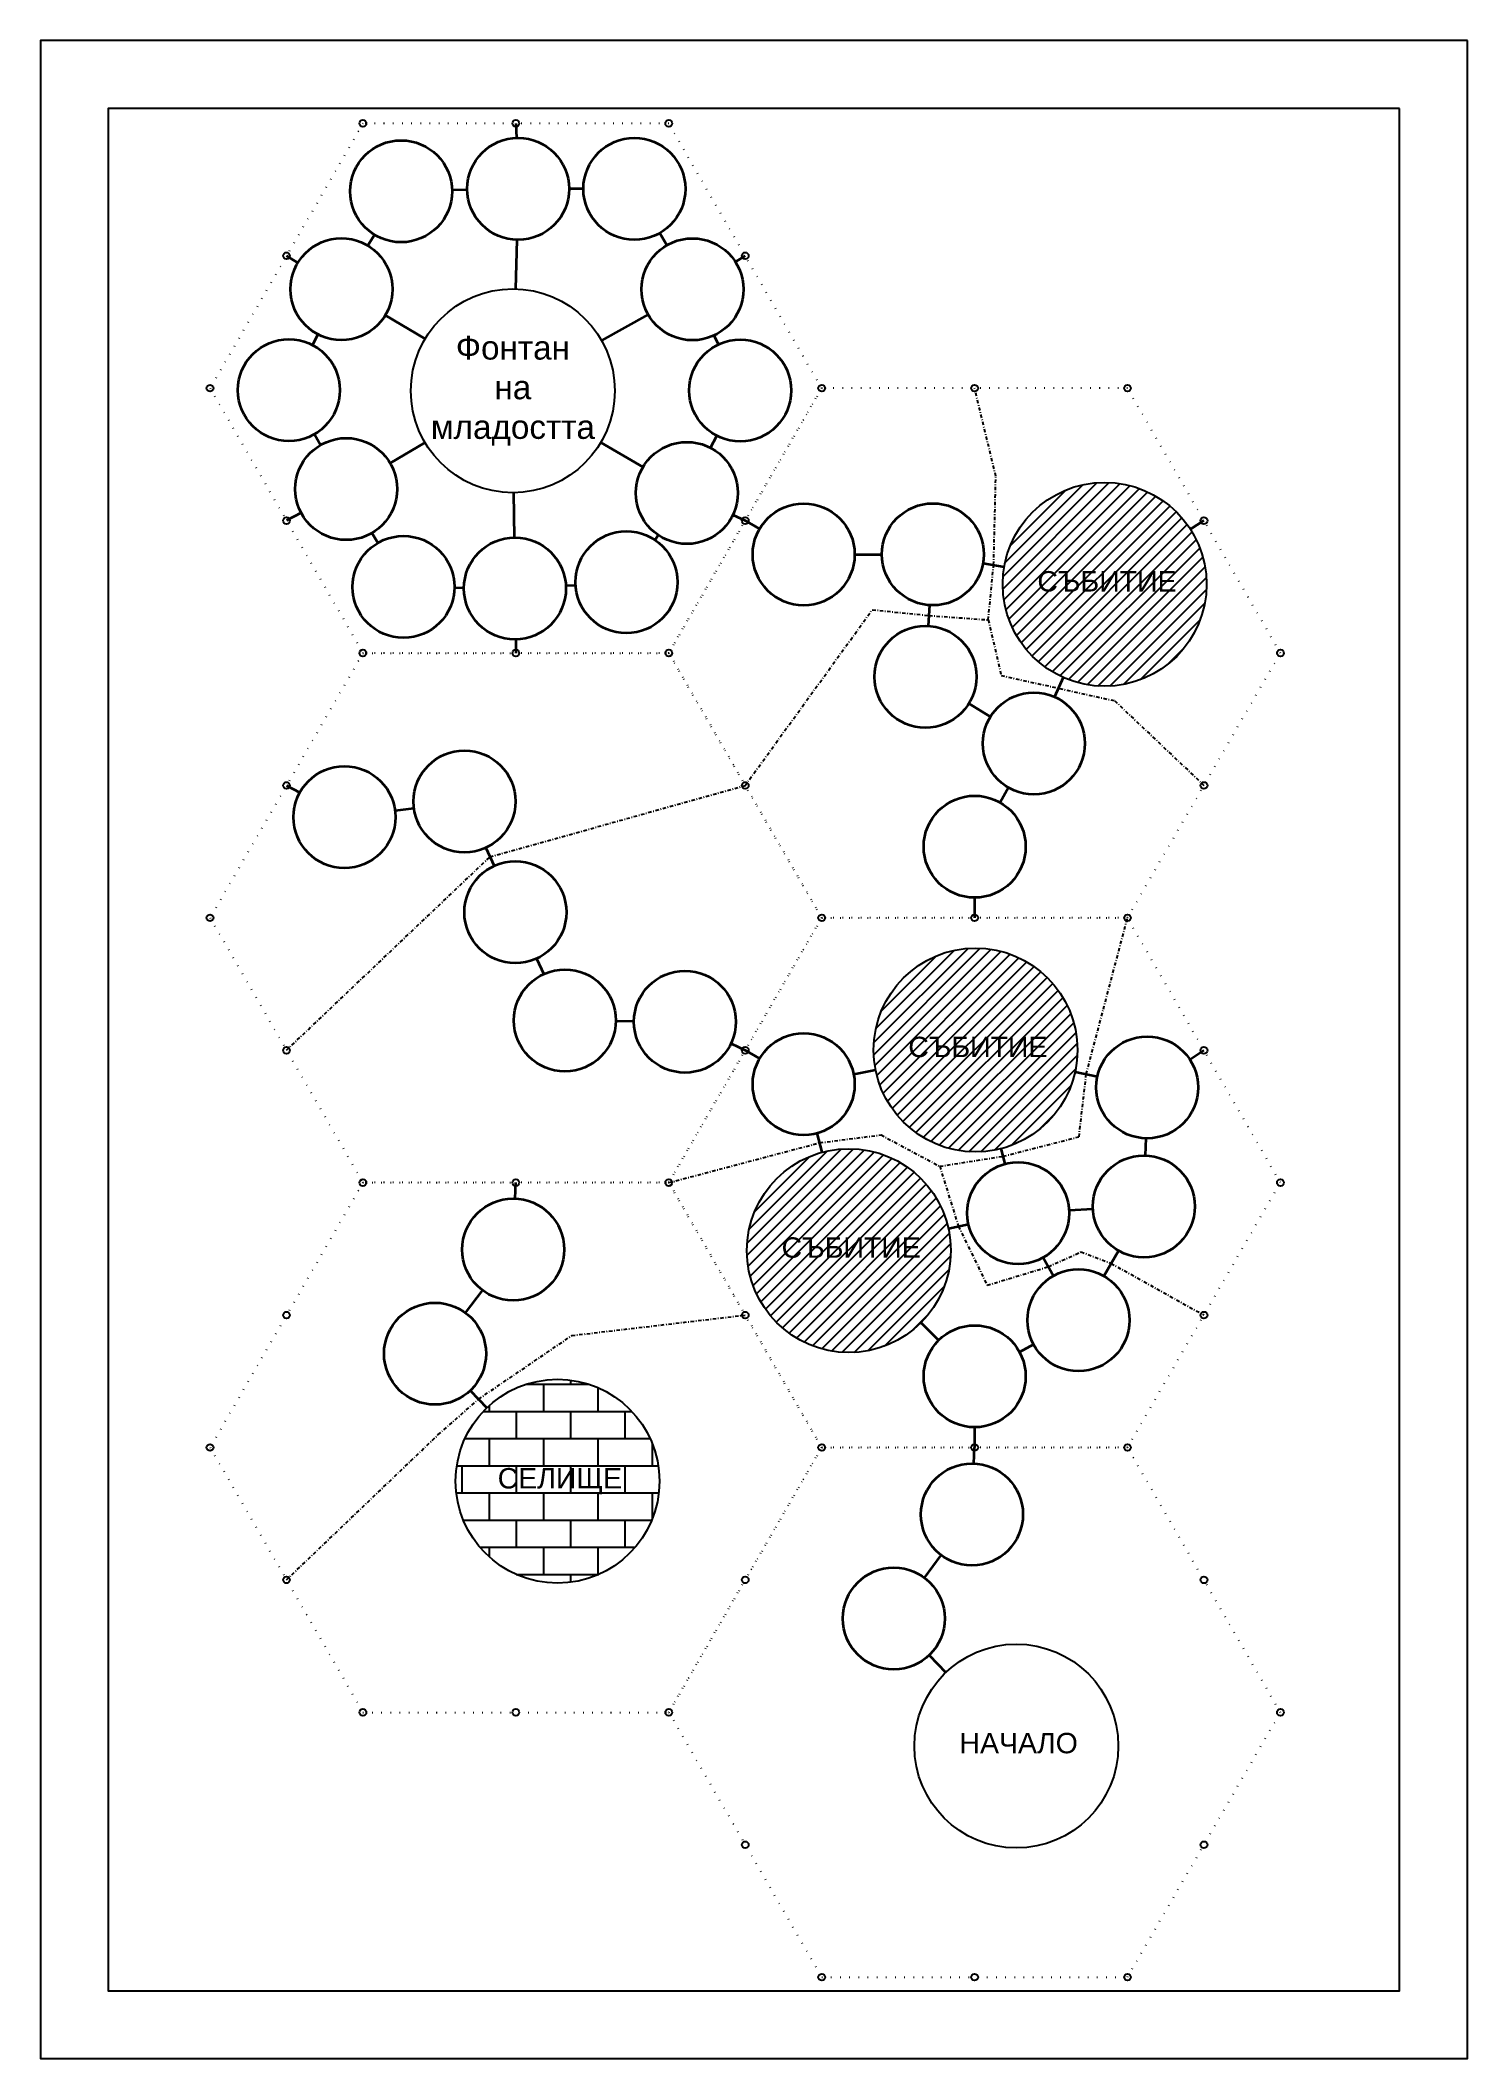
# Model space of a CAD drawing. Header units: feet. Extents: x 2991 to 5869, y -107 to 824.
# Drawn here: x 3349 to 3559, y 190.3 to 487.3 of the extents above; entities that cross this region are included whole.
import ezdxf
from ezdxf.enums import TextEntityAlignment as Align

# ---------------------------------------------------------------- set-up
doc = ezdxf.new("R2010")
doc.units = ezdxf.units.FT
doc.header["$MEASUREMENT"] = 0
doc.linetypes.add('DASHDOT', pattern=[1, 0.5, -0.25, 0, -0.25])
doc.linetypes.add('DOT', pattern=[0.25, 0, -0.25])
for name, color, linetype in [('border', 7, 'DASHDOT'), ('city', 8, 'Continuous'), ('hex', 7, 'DOT'), ('hex_circle', 7, 'Continuous'), ('quest_circle', 6, 'Continuous'), ('special_circle', 5, 'Continuous'), ('start', 1, 'Continuous')]:
    doc.layers.add(name, color=color, linetype=linetype)
doc.layers.add('circle', color=7, linetype='Continuous', lineweight=35)
doc.layers.add('line', color=1, linetype='Continuous', lineweight=35)
doc.layers.add('not print', color=3, linetype='Continuous', plot=False)
doc.styles.get("Standard").update_dxf_attribs({"font": 'arial.ttf', "height": 3})

msp = doc.modelspace()

# ---------------------------------------------------------------- texts
at = {"layer": 'city', "color": 7}
msp.add_text('СЕЛИЩЕ', height=3, dxfattribs=at).set_placement((3425.42, 275.7), align=Align.MIDDLE_CENTER)
at = {"layer": 'quest_circle', "insert": (3418.5, 435.73), "char_height": 3.5, "width": 18.4341, "attachment_point": 5}
msp.add_mtext('Фонтан на младостта', dxfattribs=at)
at = {"layer": 'special_circle', "color": 7}
for p in [(3505.91, 407.69), (3486.92, 339.17), (3468.28, 309.65)]:
    msp.add_text('СЪБИТИЕ', height=3, dxfattribs=at).set_placement(p, align=Align.MIDDLE_CENTER)
at = {"layer": 'start'}
msp.add_text('НАЧАЛО', height=3, dxfattribs=at).set_placement((3492.92, 236.73), align=Align.MIDDLE_CENTER)

# ---------------------------------------------------------------- hatches: boundary and pattern name
at = {"layer": 'city'}
h = msp.add_hatch(dxfattribs=at)
h.set_pattern_fill('AR-B816', color=256, scale=0.5, style=0)
h.set_pattern_definition([(0, (1891.0373, -150.4647), (0, 4), []), (90, (1891.0373, -150.4647), (-4, 4), [4, -4])])
edge = h.paths.add_edge_path()
edge.add_arc((3425.08, 275.26), 15, 0, 360)
at = {"layer": 'special_circle'}
h = msp.add_hatch(dxfattribs=at)
h.set_pattern_fill('ANSI31', color=256, scale=10, style=0)
h.set_pattern_definition([(45, (2027.4549, -1.2159), (-0.8838835, 0.8838835), [])])
edge = h.paths.add_edge_path()
edge.add_arc((3505.57, 407.25), 15, 0, 360)
h = msp.add_hatch(dxfattribs=at)
h.set_pattern_fill('ANSI31', color=256, scale=10, style=0)
h.set_pattern_definition([(45, (2008.4677, -69.7427), (-0.8838835, 0.8838835), [])])
edge = h.paths.add_edge_path()
edge.add_arc((3486.58, 338.72), 15, 0, 360)
h = msp.add_hatch(dxfattribs=at)
h.set_pattern_fill('ANSI31', color=256, scale=10, style=0)
h.set_pattern_definition([(45, (1989.8322, -99.262), (-0.8838835, 0.8838835), [])])
edge = h.paths.add_edge_path()
edge.add_arc((3467.94, 309.2), 15, 0, 360)

# ---------------------------------------------------------------- linework, layer by layer
msp.add_lwpolyline([(3558.98, 487.29), (3348.98, 487.29), (3348.98, 190.29), (3558.98, 190.29)], close=True)
at = {"layer": 'border'}
for points in [[(3452.69, 377.65), (3471.39, 403.51), (3479.75, 402.65), (3488.45, 402.02), (3489.24, 410.1), (3489.56, 423.18), (3486.44, 436.11)], [(3488.45, 402.02), (3490.36, 393.83), (3507.05, 390.11), (3520.19, 377.65)], [(3385.19, 338.68), (3415.12, 367.14), (3452.69, 377.65)], [(3441.44, 319.2), (3463.64, 325.07), (3472.67, 326.22), (3481.31, 321.61), (3490.66, 323.09), (3501.8, 325.95), (3502.87, 335.18), (3508.94, 358.17)], [(3481.31, 321.61), (3484.06, 312.77), (3488.29, 304.1), (3497.29, 306.83), (3502.11, 309.02), (3506.53, 307.32), (3520.19, 299.71)], [(3385.19, 260.74), (3407.52, 282.12), (3413.47, 287.35), (3427.18, 296.71), (3452.69, 299.71)]]:
    msp.add_lwpolyline(points, dxfattribs=at)
at = {"layer": 'circle'}
for centre in [(3402.06, 465.08), (3419.28, 465.44), (3436.38, 465.44), (3393.28, 450.68), (3444.93, 450.66), (3385.55, 435.82), (3451.96, 435.77), (3393.98, 421.27), (3444.11, 420.69), (3461.29, 411.64), (3480.3, 411.66), (3402.41, 406.86), (3418.81, 406.64), (3435.21, 407.56), (3479.2, 393.64), (3495.16, 383.83), (3393.72, 372.99), (3411.38, 375.3), (3486.45, 368.64), (3418.87, 358.99), (3426.16, 343.07), (3443.82, 342.88), (3461.29, 333.69), (3511.83, 333.22), (3492.85, 314.71), (3511.34, 315.7), (3418.55, 309.35), (3501.72, 298.95), (3407.05, 294.03), (3486.45, 290.7), (3486.05, 270.38), (3474.55, 255.06)]:
    msp.add_circle(centre, 7.5, dxfattribs=at)
at = {"layer": 'city', "color": 7}
msp.add_circle((3425.08, 275.26), 15, dxfattribs=at)
at = {"layer": 'hex', "ltscale": 5}
for points in [[(3396.44, 475.08), (3373.94, 436.11), (3396.44, 397.14), (3441.44, 397.14), (3463.94, 436.11), (3441.44, 475.08)], [(3463.94, 436.11), (3441.44, 397.14), (3463.94, 358.17), (3508.94, 358.17), (3531.44, 397.14), (3508.94, 436.11)], [(3396.44, 397.14), (3373.94, 358.17), (3396.44, 319.2), (3441.44, 319.2), (3463.94, 358.17), (3441.44, 397.14)], [(3463.94, 358.17), (3441.44, 319.2), (3463.94, 280.23), (3508.94, 280.23), (3531.44, 319.2), (3508.94, 358.17)], [(3396.44, 319.2), (3373.94, 280.23), (3396.44, 241.25), (3441.44, 241.25), (3463.94, 280.23), (3441.44, 319.2)], [(3463.94, 280.23), (3441.44, 241.25), (3463.94, 202.28), (3508.94, 202.28), (3531.44, 241.25), (3508.94, 280.23)]]:
    msp.add_lwpolyline(points, close=True, dxfattribs=at)
at = {"layer": 'hex_circle'}
for centre in [(3396.44, 475.08), (3418.94, 475.08), (3441.44, 475.08), (3385.19, 455.6), (3452.69, 455.6), (3373.94, 436.11), (3463.94, 436.11), (3486.44, 436.11), (3508.94, 436.11), (3385.19, 416.62), (3452.69, 416.62), (3520.19, 416.62), (3396.44, 397.14), (3418.94, 397.14), (3441.44, 397.14), (3531.44, 397.14), (3385.19, 377.65), (3452.69, 377.65), (3520.19, 377.65), (3373.94, 358.17), (3463.94, 358.17), (3486.44, 358.17), (3508.94, 358.17), (3385.19, 338.68), (3452.69, 338.68), (3520.19, 338.68), (3396.44, 319.2), (3418.94, 319.2), (3441.44, 319.2), (3531.44, 319.2), (3385.19, 299.71), (3452.69, 299.71), (3520.19, 299.71), (3373.94, 280.23), (3463.94, 280.23), (3486.44, 280.23), (3508.94, 280.23), (3385.19, 260.74), (3452.69, 260.74), (3520.19, 260.74), (3396.44, 241.25), (3418.94, 241.25), (3441.44, 241.25), (3441.44, 241.25), (3441.44, 241.25), (3531.44, 241.25), (3452.69, 221.77), (3520.19, 221.77), (3463.94, 202.28), (3463.94, 202.28), (3486.44, 202.28), (3508.94, 202.28)]:
    msp.add_circle(centre, 0.5, dxfattribs=at)
at = {"layer": 'line'}
for p, q in [((3418.94, 475.08), (3419.02, 472.93)), ((3411.78, 465.28), (3409.56, 465.24)), ((3428.88, 465.44), (3426.78, 465.44)), ((3398.16, 458.68), (3397.18, 457.09)), ((3419.08, 457.94), (3418.89, 450.73)), ((3441.18, 457.15), (3440.14, 458.94)), ((3386.87, 454.58), (3385.19, 455.6)), ((3451.26, 454.68), (3452.69, 455.6)), ((3405.6, 443.38), (3399.73, 446.86)), ((3438.4, 446.97), (3431.56, 443.11)), ((3389.82, 444.03), (3389, 442.47)), ((3448.76, 442.56), (3448.14, 443.88)), ((3389.31, 429.33), (3390.22, 427.76)), ((3405.58, 428.11), (3400.44, 425.08)), ((3431.43, 428.14), (3437.65, 424.48)), ((3447.57, 427.34), (3448.5, 429.12)), ((3418.73, 414.14), (3418.66, 420.73)), ((3387.35, 417.76), (3385.19, 416.62)), ((3450.89, 417.48), (3452.69, 416.62)), ((3452.69, 416.62), (3454.81, 415.4)), ((3518.19, 415.34), (3520.19, 416.62)), ((3397.77, 414.8), (3398.62, 413.33)), ((3439.42, 413.77), (3439.9, 414.48)), ((3468.79, 411.65), (3472.8, 411.65)), ((3487.68, 410.37), (3490.79, 409.83)), ((3426.3, 407.06), (3427.72, 407.14)), ((3409.91, 406.76), (3411.31, 406.74)), ((3479.65, 401.12), (3479.84, 404.17)), ((3418.92, 399.14), (3418.94, 397.14)), ((3499.48, 393.54), (3498.21, 390.69)), ((3488.77, 387.76), (3485.59, 389.71)), ((3385.19, 377.65), (3387.14, 376.59)), ((3491.43, 377.33), (3490.18, 375.15)), ((3401.16, 373.96), (3403.94, 374.33)), ((3414.51, 368.48), (3415.74, 365.81)), ((3486.44, 361.14), (3486.44, 358.17)), ((3421.99, 352.17), (3423.04, 349.89)), ((3433.66, 342.99), (3436.32, 342.96)), ((3450.6, 339.67), (3452.69, 338.68)), ((3452.69, 338.68), (3454.81, 337.46)), ((3518.11, 337.32), (3520.19, 338.68)), ((3468.65, 335.16), (3471.87, 335.8)), ((3501.23, 335.53), (3504.5, 334.82)), ((3464.01, 323.68), (3463.26, 326.46)), ((3490.95, 321.97), (3490.37, 324.21)), ((3511.62, 325.73), (3511.55, 323.2)), ((3418.85, 316.85), (3418.94, 319.2)), ((3503.85, 315.3), (3500.34, 315.11)), ((3482.59, 312.44), (3485.53, 313.09)), ((3507.6, 309.19), (3505.46, 305.45)), ((3496.53, 308.18), (3498.04, 305.48)), ((3411.55, 300.03), (3414.04, 303.35)), ((3481.14, 296), (3478.55, 298.6)), ((3495.12, 295.39), (3493.05, 294.26)), ((3412.24, 288.62), (3414.69, 286.08)), ((3486.44, 283.2), (3486.44, 280.23)), ((3486.35, 277.88), (3486.44, 280.23)), ((3479.05, 261.06), (3481.54, 264.38)), ((3479.74, 249.65), (3482.19, 247.1))]:
    msp.add_line(p, q, dxfattribs=at)
at = {"layer": 'not print'}
msp.add_lwpolyline([(3548.98, 477.29), (3358.98, 477.29), (3358.98, 200.29), (3548.98, 200.29)], close=True, dxfattribs=at)
at = {"layer": 'quest_circle'}
msp.add_circle((3418.5, 435.73), 15, dxfattribs=at)
at = {"layer": 'special_circle'}
for centre in [(3505.57, 407.25), (3486.58, 338.72), (3467.94, 309.2)]:
    msp.add_circle(centre, 15, dxfattribs=at)
at = {"layer": 'start'}
msp.add_circle((3492.58, 236.29), 15, dxfattribs=at)

msp.set_redraw_order([(e.dxf.handle, doc.entitydb.next_handle()) for e in msp.query("TEXT MTEXT ATTDEF DIMENSION ARC_DIMENSION")])  # texts and dimensions are drawn at this point

doc.saveas('drawing.dxf')
